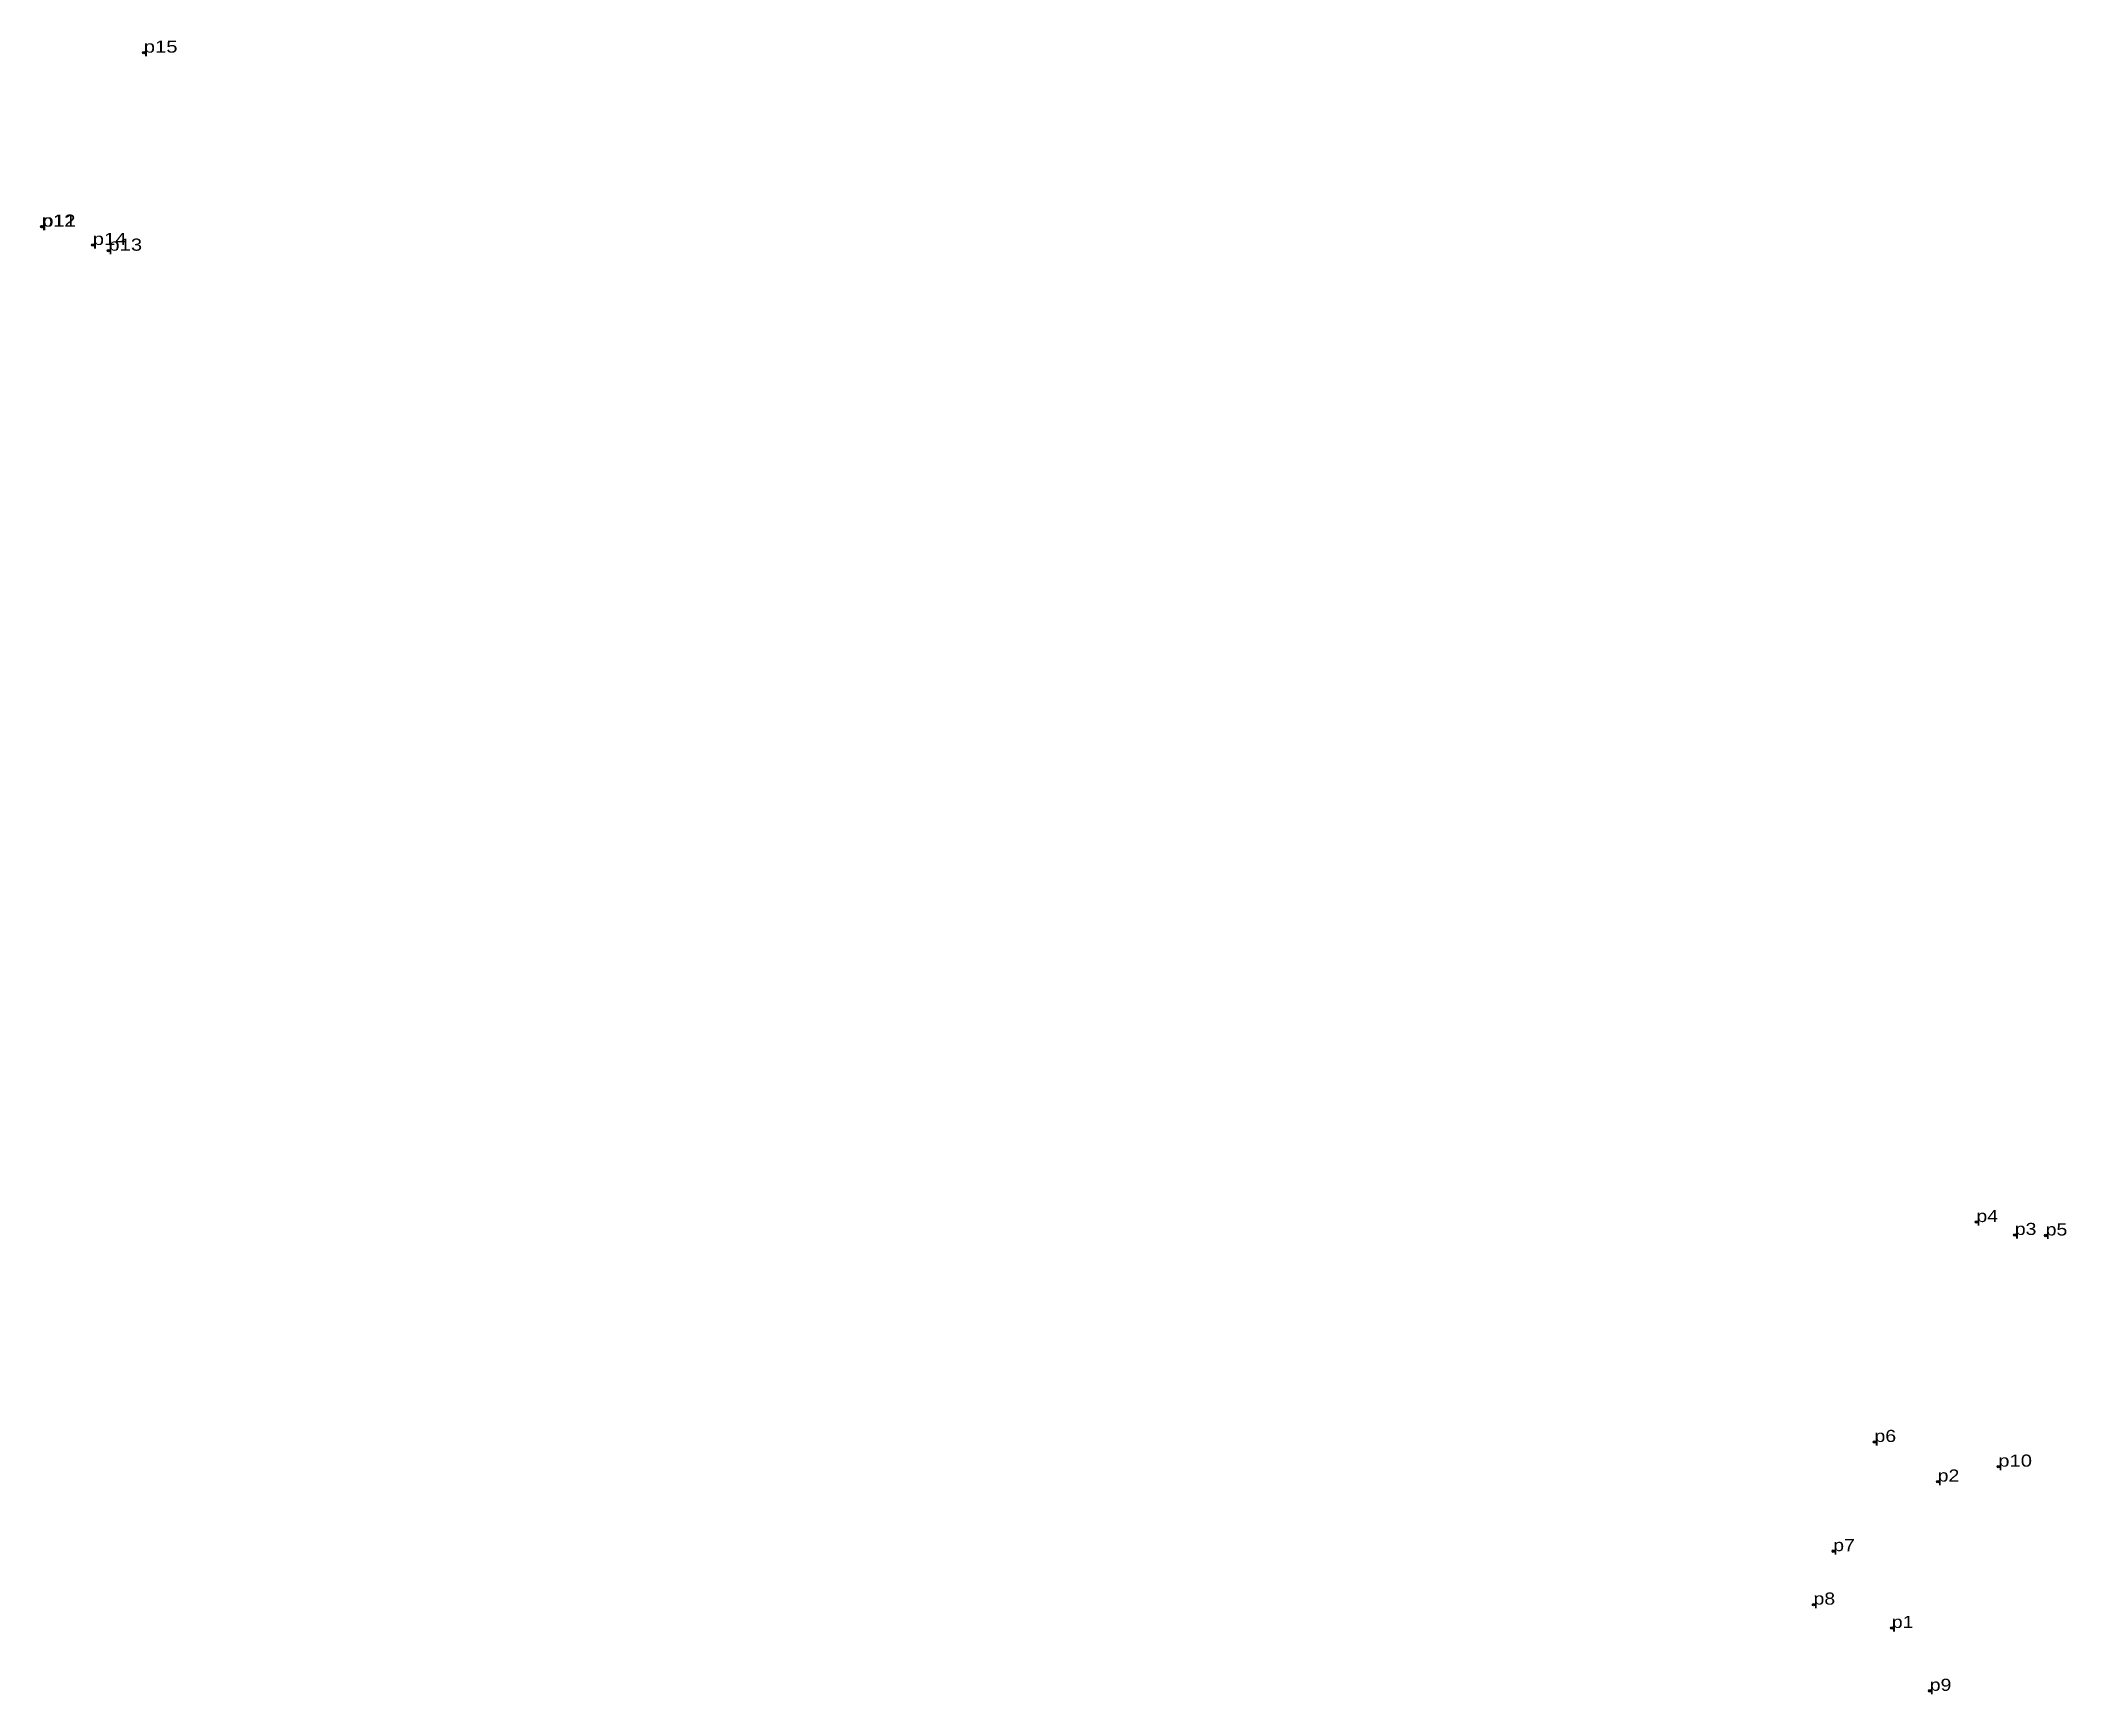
# Model space of a CAD drawing. Header units: metres. Extents: x 537472 to 551701, y 1836678 to 1839902.
# Drawn here: x 539375.9 to 539677.3, y 1836678.1 to 1836924.1 of the extents above; entities that cross this region are included whole.
import ezdxf

# ---------------------------------------------------------------- set-up
doc = ezdxf.new("R2010")
doc.units = ezdxf.units.M
doc.header["$LTSCALE"] = 0.72
doc.header["$PDMODE"] = 32
doc.header["$PDSIZE"] = 0.36
doc.layers.add('12', color=7, linetype='Continuous')
doc.layers.add('7', color=7, linetype='Continuous')

msp = doc.modelspace()

# ---------------------------------------------------------------- texts
at = {"layer": '12'}
for s, width, p in [('p15', 1.25, (539391.27, 1836922.28)), ('p15', 1.25, (539391.27, 1836922.28)), ('p12', 1.25, (539376.09, 1836896.4)), ('p12', 1.25, (539376.09, 1836896.4)), ('p11', 1.25, (539376.17, 1836896.4)), ('p11', 1.25, (539376.17, 1836896.4)), ('p14', 1.25, (539383.68, 1836893.67)), ('p14', 1.25, (539383.68, 1836893.67)), ('p13', 1.25, (539386, 1836892.82)), ('p13', 1.25, (539386, 1836892.82)), ('p4', 1.2, (539663.92, 1836748.35)), ('p4', 1.2, (539663.92, 1836748.35)), ('p3', 1.2, (539669.64, 1836746.43)), ('p3', 1.2, (539669.64, 1836746.43)), ('p5', 1.2, (539674.23, 1836746.35)), ('p5', 1.2, (539674.23, 1836746.35)), ('p6', 1.2, (539648.76, 1836715.64)), ('p6', 1.2, (539648.76, 1836715.64)), ('p2', 1.2, (539658.16, 1836709.75)), ('p2', 1.2, (539658.16, 1836709.75)), ('p10', 1.25, (539667.17, 1836711.97)), ('p10', 1.25, (539667.17, 1836711.97)), ('p7', 1.2, (539642.62, 1836699.4)), ('p7', 1.2, (539642.62, 1836699.4)), ('p8', 1.2, (539639.69, 1836691.45)), ('p8', 1.2, (539639.69, 1836691.45)), ('p1', 1.2, (539651.34, 1836687.98)), ('p1', 1.2, (539651.34, 1836687.98)), ('p9', 1.2, (539656.98, 1836678.63)), ('p9', 1.2, (539656.98, 1836678.63))]:
    msp.add_text(s, height=1.8, dxfattribs=dict(at, width=width)).set_placement(p)

# ---------------------------------------------------------------- linework, layer by layer
at = {"layer": '7'}
for p in [(539391.27, 1836922.28), (539376.09, 1836896.39), (539376.17, 1836896.4), (539383.68, 1836893.67), (539386, 1836892.83), (539663.92, 1836748.35), (539669.64, 1836746.43), (539674.23, 1836746.35), (539648.76, 1836715.64), (539667.17, 1836711.97), (539658.16, 1836709.75), (539642.62, 1836699.4), (539639.69, 1836691.45), (539651.34, 1836687.98), (539656.99, 1836678.63)]:
    msp.add_point(p, dxfattribs=at)

msp.set_redraw_order([(e.dxf.handle, doc.entitydb.next_handle()) for e in msp.query("TEXT MTEXT ATTDEF DIMENSION ARC_DIMENSION")])  # texts and dimensions are drawn at this point

doc.saveas('drawing.dxf')
